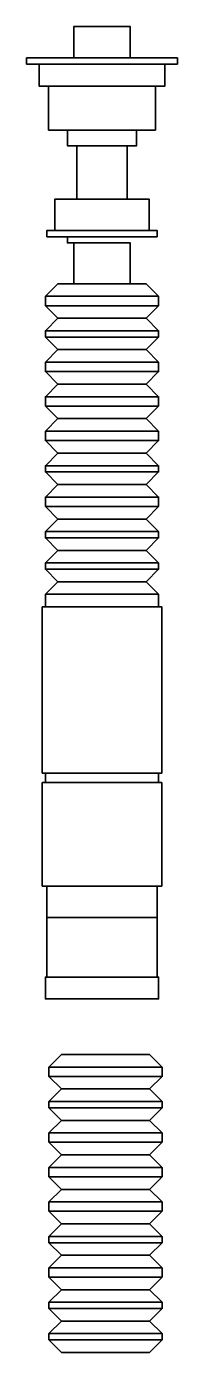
# Model space of a CAD drawing. Header units: millimetres. Extents: x -1 to 401, y -1 to 567.
# Drawn here: x 4.7 to 52.7, y 144.8 to 567.5 of the extents above; entities that cross this region are included whole.
import ezdxf

# ---------------------------------------------------------------- set-up
doc = ezdxf.new("R2010")
doc.units = ezdxf.units.MM
doc.header["$MEASUREMENT"] = 0
doc.layers.add('Visible', color=6, linetype='Continuous', lineweight=35)

msp = doc.modelspace()

# ---------------------------------------------------------------- linework, layer by layer
at = {"layer": 'Visible'}
for p, q in [((11.83977, 235.81276), (15.83977, 239.81276)), ((15.83977, 239.81276), (43.83977, 239.81276)), ((43.83977, 239.81276), (47.83977, 235.81276)), ((29.83977, 235.81276), (11.83977, 235.81276)), ((11.83977, 235.81276), (11.83977, 232.81276)), ((29.83977, 232.81276), (11.83977, 232.81276)), ((11.83977, 232.81276), (15.83977, 228.81276)), ((29.83977, 235.81276), (47.83977, 235.81276)), ((29.83977, 232.81276), (47.83977, 232.81276)), ((43.83977, 228.81276), (47.83977, 232.81276)), ((47.83977, 235.81276), (47.83977, 232.81276)), ((11.83977, 224.81276), (15.83977, 228.81276)), ((15.83977, 228.81276), (43.83977, 228.81276)), ((15.83977, 228.81276), (43.83977, 228.81276)), ((43.83977, 228.81276), (47.83977, 224.81276)), ((29.83977, 224.81276), (11.83977, 224.81276)), ((11.83977, 224.81276), (11.83977, 222.81276)), ((29.83977, 224.81276), (47.83977, 224.81276)), ((47.83977, 224.81276), (47.83977, 222.81276)), ((29.83977, 222.81276), (11.83977, 222.81276)), ((11.83977, 222.81276), (15.83977, 218.81276)), ((29.83977, 222.81276), (47.83977, 222.81276)), ((43.83977, 218.81276), (47.83977, 222.81276)), ((11.83977, 214.81276), (15.83977, 218.81276)), ((15.83977, 218.81276), (43.83977, 218.81276)), ((15.83977, 218.81276), (43.83977, 218.81276)), ((43.83977, 218.81276), (47.83977, 214.81276)), ((29.83977, 214.81276), (11.83977, 214.81276)), ((11.83977, 214.81276), (11.83977, 211.81276)), ((29.83977, 211.81276), (11.83977, 211.81276)), ((11.83977, 211.81276), (15.83977, 207.81276)), ((29.83977, 214.81276), (47.83977, 214.81276)), ((29.83977, 211.81276), (47.83977, 211.81276)), ((43.83977, 207.81276), (47.83977, 211.81276)), ((47.83977, 214.81276), (47.83977, 211.81276)), ((11.83977, 203.81276), (15.83977, 207.81276)), ((15.83977, 207.81276), (43.83977, 207.81276)), ((15.83977, 207.81276), (43.83977, 207.81276)), ((43.83977, 207.81276), (47.83977, 203.81276)), ((29.83977, 203.81276), (11.83977, 203.81276)), ((11.83977, 203.81276), (11.83977, 200.81276)), ((29.83977, 203.81276), (47.83977, 203.81276)), ((47.83977, 203.81276), (47.83977, 200.81276)), ((29.83977, 200.81276), (11.83977, 200.81276)), ((11.83977, 200.81276), (15.83977, 196.81276)), ((29.83977, 200.81276), (47.83977, 200.81276)), ((43.83977, 196.81276), (47.83977, 200.81276)), ((11.83977, 192.81276), (15.83977, 196.81276)), ((15.83977, 196.81276), (43.83977, 196.81276)), ((15.83977, 196.81276), (43.83977, 196.81276)), ((43.83977, 196.81276), (47.83977, 192.81276)), ((29.83977, 192.81276), (11.83977, 192.81276)), ((11.83977, 192.81276), (11.83977, 189.81276)), ((29.83977, 192.81276), (47.83977, 192.81276)), ((47.83977, 192.81276), (47.83977, 189.81276)), ((29.83977, 189.81276), (11.83977, 189.81276)), ((11.83977, 189.81276), (15.83977, 185.81276)), ((29.83977, 189.81276), (47.83977, 189.81276)), ((43.83977, 185.81276), (47.83977, 189.81276)), ((11.83977, 181.81276), (15.83977, 185.81276)), ((29.83977, 181.81276), (11.83977, 181.81276)), ((11.83977, 181.81276), (11.83977, 179.81276)), ((15.83977, 185.81276), (43.83977, 185.81276)), ((15.83977, 185.81276), (43.83977, 185.81276)), ((29.83977, 181.81276), (47.83977, 181.81276)), ((43.83977, 185.81276), (47.83977, 181.81276)), ((47.83977, 181.81276), (47.83977, 179.81276)), ((29.83977, 179.81276), (11.83977, 179.81276)), ((11.83977, 179.81276), (15.83977, 175.81276)), ((29.83977, 179.81276), (47.83977, 179.81276)), ((43.83977, 175.81276), (47.83977, 179.81276)), ((11.83977, 171.81276), (15.83977, 175.81276)), ((15.83977, 175.81276), (43.83977, 175.81276)), ((15.83977, 175.81276), (43.83977, 175.81276)), ((43.83977, 175.81276), (47.83977, 171.81276)), ((29.83977, 171.81276), (11.83977, 171.81276)), ((11.83977, 171.81276), (11.83977, 168.81276)), ((29.83977, 171.81276), (47.83977, 171.81276)), ((47.83977, 171.81276), (47.83977, 168.81276)), ((29.83977, 168.81276), (11.83977, 168.81276)), ((11.83977, 168.81276), (15.83977, 164.81276)), ((29.83977, 168.81276), (47.83977, 168.81276)), ((43.83977, 164.81276), (47.83977, 168.81276)), ((11.83977, 160.81276), (15.83977, 164.81276)), ((29.83977, 160.81276), (11.83977, 160.81276)), ((11.83977, 160.81276), (11.83977, 158.81276)), ((15.83977, 164.81276), (43.83977, 164.81276)), ((15.83977, 164.81276), (43.83977, 164.81276)), ((29.83977, 160.81276), (47.83977, 160.81276)), ((43.83977, 164.81276), (47.83977, 160.81276)), ((47.83977, 160.81276), (47.83977, 158.81276)), ((29.83977, 158.81276), (11.83977, 158.81276)), ((11.83977, 158.81276), (15.83977, 154.81276)), ((29.83977, 158.81276), (47.83977, 158.81276)), ((43.83977, 154.81276), (47.83977, 158.81276)), ((11.83977, 150.81276), (15.83977, 154.81276)), ((15.83977, 154.81276), (43.83977, 154.81276)), ((15.83977, 154.81276), (43.83977, 154.81276)), ((43.83977, 154.81276), (47.83977, 150.81276)), ((29.83977, 150.81276), (11.83977, 150.81276)), ((11.83977, 150.81276), (11.83977, 148.81276)), ((29.83977, 148.81276), (11.83977, 148.81276)), ((11.83977, 148.81276), (15.83977, 144.81276)), ((29.83977, 150.81276), (47.83977, 150.81276)), ((29.83977, 148.81276), (47.83977, 148.81276)), ((43.83977, 144.81276), (47.83977, 148.81276)), ((47.83977, 150.81276), (47.83977, 148.81276)), ((15.83977, 144.81276), (43.83977, 144.81276))]:
    msp.add_line(p, q, dxfattribs=at)
msp.add_lwpolyline([(37.70301, 567.49594), (19.70301, 567.49594), (19.70301, 557.49594), (4.70301, 557.49594), (4.70301, 555.49594), (8.70301, 555.49594), (8.70301, 548.49594), (11.70301, 548.49594), (11.70301, 534.49594), (17.70301, 534.49594), (17.70301, 529.49594), (20.70301, 529.49594), (20.70301, 512.49594), (13.70301, 512.49594), (13.70301, 502.49594), (11.20301, 502.49594), (11.20301, 500.49594), (17.70301, 500.49594), (17.70301, 498.49594), (19.70301, 498.49594), (19.70301, 485.49594), (14.70301, 485.49594), (10.70301, 481.49594), (10.70301, 478.49594), (14.70301, 474.49594), (10.70301, 470.49594), (10.70301, 468.49594), (14.70301, 464.49594), (10.70301, 460.49594), (10.70301, 457.49594), (14.70301, 453.49594), (10.70301, 449.49594), (10.70301, 446.49594), (14.70301, 442.49594), (10.70301, 438.49594), (10.70301, 435.49594), (14.70301, 431.49594), (10.70301, 427.49594), (10.70301, 425.49594), (14.70301, 421.49594), (10.70301, 417.49594), (10.70301, 414.49594), (14.70301, 410.49594), (10.70301, 406.49594), (10.70301, 404.49594), (14.70301, 400.49594), (10.70301, 396.49594), (10.70301, 394.49594), (14.70301, 390.49594), (10.70301, 386.49594), (10.70301, 382.49594), (9.70301, 382.49594), (9.70301, 329.49594), (10.70301, 329.49594), (10.70301, 326.49594), (9.70301, 326.49594), (9.70301, 293.49594), (11.20301, 293.49594), (11.20301, 264.49594), (10.70301, 264.49594), (10.70301, 257.49594), (46.70301, 257.49594), (46.70301, 264.49594), (46.20301, 264.49594), (46.20301, 293.49594), (47.70301, 293.49594), (47.70301, 326.49594), (46.70301, 326.49594), (46.70301, 329.49594), (47.70301, 329.49594), (47.70301, 382.49594), (46.70301, 382.49594), (46.70301, 386.49594), (42.70301, 390.49594), (46.70301, 394.49594), (46.70301, 396.49594), (42.70301, 400.49594), (46.70301, 404.49594), (46.70301, 406.49594), (42.70301, 410.49594), (46.70301, 414.49594), (46.70301, 417.49594), (42.70301, 421.49594), (46.70301, 425.49594), (46.70301, 427.49594), (42.70301, 431.49594), (46.70301, 435.49594), (46.70301, 438.49594), (42.70301, 442.49594), (46.70301, 446.49594), (46.70301, 449.49594), (42.70301, 453.49594), (46.70301, 457.49594), (46.70301, 460.49594), (42.70301, 464.49594), (46.70301, 468.49594), (46.70301, 470.49594), (42.70301, 474.49594), (46.70301, 478.49594), (46.70301, 481.49594), (42.70301, 485.49594), (14.70301, 485.49594), (10.70301, 481.49594), (46.70301, 481.49594), (46.70301, 478.49594), (10.70301, 478.49594), (14.70301, 474.49594), (42.70301, 474.49594), (46.70301, 470.49594), (10.70301, 470.49594), (10.70301, 468.49594), (46.70301, 468.49594), (42.70301, 464.49594), (14.70301, 464.49594), (10.70301, 460.49594), (40.53877, 460.49594), (46.70301, 460.49594), (46.70301, 457.49594), (10.70301, 457.49594), (14.70301, 453.49594), (42.70301, 453.49594), (46.70301, 449.49594), (10.70301, 449.49594), (10.70301, 446.49594), (46.70301, 446.49594), (42.70301, 442.49594), (14.70301, 442.49594), (10.70301, 438.49594), (46.70301, 438.49594), (46.70301, 435.49594), (10.70301, 435.49594), (14.70301, 431.49594), (42.70301, 431.49594), (46.70301, 427.49594), (10.70301, 427.49594), (10.70301, 425.49594), (46.70301, 425.49594), (42.70301, 421.49594), (14.70301, 421.49594), (10.70301, 417.49594), (46.70301, 417.49594), (46.70301, 414.49594), (10.70301, 414.49594), (14.70301, 410.49594), (42.70301, 410.49594), (46.70301, 406.49594), (10.70301, 406.49594), (10.70301, 404.49594), (46.70301, 404.49594), (42.70301, 400.49594), (14.70301, 400.49594), (10.70301, 396.49594), (46.70301, 396.49594), (46.70301, 394.49594), (10.70301, 394.49594), (14.70301, 390.49594), (42.70301, 390.49594), (46.70301, 386.49594), (10.70301, 386.49594), (10.70301, 382.49594), (47.70301, 382.49594), (47.70301, 329.49594), (9.70301, 329.49594), (10.70301, 329.49594), (10.70301, 326.49594), (9.70301, 326.49594), (47.70301, 326.49594), (47.70301, 293.49594), (9.70301, 293.49594), (11.20301, 293.49594), (11.20301, 283.49594), (46.20301, 283.49594), (46.20301, 264.49594), (11.20301, 264.49594), (11.20301, 293.49594), (9.70301, 293.49594), (9.70301, 326.49594), (46.70301, 326.49594), (46.70301, 329.49594), (47.70301, 329.49594), (47.70301, 382.49594), (46.70301, 382.49594), (46.70301, 386.49594), (42.70301, 390.49594), (46.70301, 394.49594), (46.70301, 396.49594), (42.70301, 400.49594), (46.70301, 404.49594), (46.70301, 406.49594), (42.70301, 410.49594), (46.70301, 414.49594), (46.70301, 417.49594), (42.70301, 421.49594), (46.70301, 425.49594), (46.70301, 427.49594), (42.70301, 431.49594), (46.70301, 435.49594), (46.70301, 438.49594), (42.70301, 442.49594), (46.70301, 446.49594), (46.70301, 449.49594), (42.70301, 453.49594), (46.70301, 457.49594), (46.70301, 460.49594), (42.70301, 464.49594), (46.70301, 468.49594), (46.70301, 470.49594), (42.70301, 474.49594), (46.70301, 478.49594), (46.70301, 481.49594), (42.70301, 485.49594), (37.70301, 485.49594), (37.70301, 498.49594), (19.70301, 498.49594), (17.70301, 498.49594), (17.70301, 500.49594), (46.20301, 500.49594), (46.20301, 502.49594), (13.70301, 502.49594), (13.70301, 512.49594), (43.70301, 512.49594), (43.70301, 502.49594), (43.70301, 512.49594), (36.70301, 512.49594), (36.70301, 529.49594), (20.70301, 529.49594), (39.70301, 529.49594), (39.70301, 534.49594), (45.70301, 534.49594), (11.70301, 534.49594), (45.70301, 534.49594), (45.70301, 548.49594), (48.70301, 548.49594), (11.70301, 548.49594), (48.70301, 548.49594), (48.70301, 555.49594), (52.70301, 555.49594), (8.70301, 555.49594), (52.70301, 555.49594), (52.70301, 557.49594), (4.70301, 557.49594), (37.70301, 557.49594), (37.70301, 567.49594), (19.70301, 567.49594)], dxfattribs=at)

doc.saveas('drawing.dxf')
